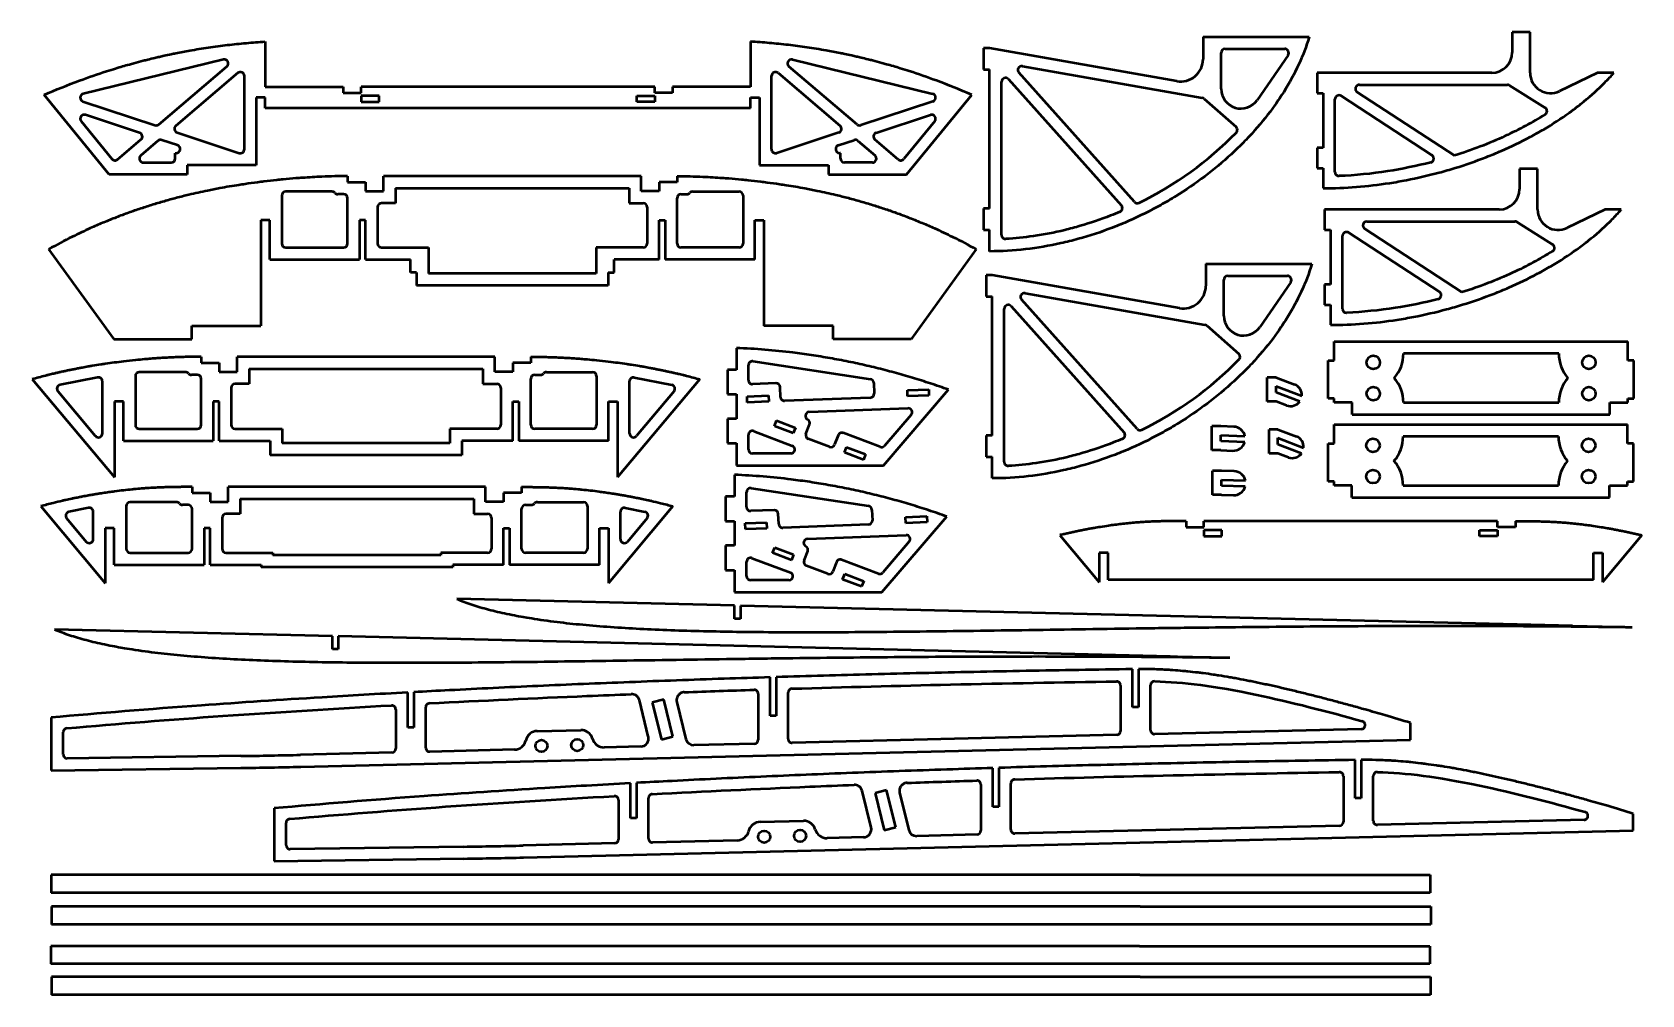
# Model space of a CAD drawing. Header units: millimetres. Extents: x 7 to 544, y 418 to 739.
import ezdxf

# ---------------------------------------------------------------- set-up
doc = ezdxf.new("R2010")
doc.units = ezdxf.units.MM
doc.layers.add('Visible (ANSI)', color=7, linetype='Continuous', lineweight=50)

msp = doc.modelspace()

# ---------------------------------------------------------------- linework, layer by layer
at = {"layer": 'Visible (ANSI)'}
for p, q in [((84.37, 736.27), (84.37, 721.21)), ((246.37, 736.27), (246.37, 721.21)), ((397.46, 737.82), (432.9, 737.88)), ((397.46, 737.82), (397.47, 730.46)), ((500.64, 739.42), (500.64, 732.64)), ((506.64, 739.42), (500.64, 739.42)), ((506.64, 725.87), (506.64, 739.42)), ((326.18, 734.12), (324.18, 734.12)), ((324.18, 734.12), (324.18, 726.98)), ((388.71, 723.09), (326.18, 734.12)), ((403.49, 720.49), (403.47, 732.49)), ((404.8, 733.83), (424.72, 733.87)), ((425.82, 731.78), (415.48, 716.77)), ((70.36, 730.29), (23.6, 718.88)), ((48.8, 708.62), (71.54, 727.98)), ((75.17, 725.82), (54.48, 708.2)), ((255.57, 725.82), (276.26, 708.2)), ((281.94, 708.62), (259.2, 727.98)), ((260.39, 730.29), (307.15, 718.88)), ((324.18, 726.98), (326.18, 726.98)), ((326.18, 680.55), (326.18, 726.98)), ((374.52, 682.74), (335.93, 725.92)), ((337.16, 728.12), (397.13, 717.55)), ((493.87, 725.87), (435.5, 725.87)), ((435.5, 725.87), (435.5, 719.09)), ((529.17, 725.87), (516.47, 719.71)), ((534.59, 725.87), (529.17, 725.87)), ((77.37, 700.35), (77.37, 724.8)), ((84.37, 721.21), (110.37, 721.21)), ((110.37, 721.21), (110.37, 719.21)), ((116.37, 719.21), (116.37, 721.21)), ((214.37, 721.21), (116.37, 721.21)), ((214.37, 719.21), (214.37, 721.21)), ((220.37, 721.21), (220.37, 719.21)), ((246.37, 721.21), (220.37, 721.21)), ((253.37, 700.35), (253.37, 724.8)), ((330.18, 671.75), (330.18, 722.86)), ((332.51, 723.75), (370.17, 681.61)), ((449.65, 721.87), (499.07, 721.87)), ((499.78, 721.67), (511.66, 714.22)), ((32.25, 691.91), (10.53, 718.49)), ((23.5, 716.31), (47.52, 708.37)), ((84.37, 717.66), (81.37, 717.66)), ((81.37, 717.66), (81.37, 695.08)), ((84.37, 714.11), (84.37, 717.66)), ((110.37, 719.21), (116.37, 719.21)), ((122.37, 718.21), (116.37, 718.21)), ((116.37, 718.21), (116.37, 716.21)), ((116.37, 716.21), (122.37, 716.21)), ((122.37, 716.21), (122.37, 718.21)), ((208.37, 716.21), (208.37, 718.21)), ((208.37, 718.21), (214.37, 718.21)), ((214.37, 716.21), (208.37, 716.21)), ((220.37, 719.21), (214.37, 719.21)), ((214.37, 718.21), (214.37, 716.21)), ((246.37, 714.11), (246.37, 717.66)), ((246.37, 717.66), (249.37, 717.66)), ((249.37, 717.66), (249.37, 695.08)), ((307.25, 716.31), (283.22, 708.37)), ((298.49, 691.91), (320.21, 718.49)), ((397.78, 717.23), (408.47, 707.81)), ((435.5, 719.09), (437.5, 719.09)), ((437.5, 719.09), (437.5, 700.86)), ((441.5, 692.75), (441.5, 717.02)), ((443.56, 718.14), (473.87, 698.37)), ((481.4, 698.24), (448.92, 719.42)), ((22.86, 709.72), (33.17, 697.1)), ((42.42, 705.85), (24.31, 711.83)), ((246.37, 714.11), (84.37, 714.11)), ((288.33, 705.85), (306.43, 711.83)), ((307.88, 709.72), (297.57, 697.1)), ((54.93, 705.92), (75.62, 699.08)), ((275.82, 705.92), (255.12, 699.08)), ((35.07, 696.93), (42.86, 703.57)), ((48.54, 703.15), (42.8, 698.25)), ((55.04, 701.67), (49.82, 703.4)), ((54.33, 697.24), (54.33, 699.08)), ((54.33, 699.08), (54.62, 699.08)), ((275.71, 701.67), (280.92, 703.4)), ((276.42, 699.08), (276.13, 699.08)), ((276.42, 697.24), (276.42, 699.08)), ((282.2, 703.15), (287.95, 698.25)), ((295.68, 696.93), (287.88, 703.57)), ((435.5, 700.86), (435.5, 694.08)), ((437.5, 700.86), (435.5, 700.86)), ((43.66, 695.91), (52.99, 695.91)), ((58.33, 695.08), (58.33, 691.91)), ((81.37, 695.08), (58.33, 695.08)), ((249.37, 695.08), (272.42, 695.08)), ((272.42, 695.08), (272.42, 691.91)), ((287.08, 695.91), (277.75, 695.91)), ((435.5, 694.08), (437.5, 694.08)), ((437.5, 694.08), (437.5, 687.31)), ((503.14, 693.79), (503.14, 687.02)), ((509.14, 693.79), (503.14, 693.79)), ((509.14, 680.24), (509.14, 693.79)), ((58.33, 691.91), (32.25, 691.91)), ((111.86, 691.37), (111.86, 689.37)), ((111.86, 689.37), (117.86, 689.37)), ((117.86, 689.37), (117.86, 686.37)), ((123.86, 686.37), (123.86, 691.37)), ((209.86, 691.37), (123.86, 691.37)), ((209.86, 686.37), (209.86, 691.37)), ((221.86, 689.37), (215.86, 689.37)), ((215.86, 689.37), (215.86, 686.37)), ((221.86, 691.37), (221.86, 689.37)), ((272.42, 691.91), (298.49, 691.91)), ((89.86, 684.88), (89.86, 668.86)), ((106.62, 686.21), (91.2, 686.21)), ((110.53, 685.37), (108.57, 685.37)), ((111.86, 668.86), (111.86, 684.04)), ((117.86, 686.37), (123.86, 686.37)), ((127.86, 687.37), (127.86, 682.37)), ((127.86, 687.37), (205.86, 687.37)), ((205.86, 687.37), (205.86, 682.37)), ((215.86, 686.37), (209.86, 686.37)), ((221.86, 668.86), (221.86, 684.04)), ((223.2, 685.37), (225.16, 685.37)), ((227.1, 686.21), (242.53, 686.21)), ((243.86, 684.88), (243.86, 668.86)), ((121.86, 681.04), (121.86, 668.86)), ((127.86, 682.37), (123.2, 682.37)), ((205.86, 682.37), (210.53, 682.37)), ((211.86, 681.04), (211.86, 668.86)), ((326.18, 680.55), (324.18, 680.55)), ((324.18, 680.55), (324.18, 673.41)), ((496.36, 680.24), (437.99, 680.24)), ((437.99, 680.24), (437.99, 673.47)), ((531.66, 680.24), (518.96, 674.09)), ((537.08, 680.24), (531.66, 680.24)), ((82.86, 676.66), (82.86, 641.35)), ((85.86, 676.66), (82.86, 676.66)), ((85.86, 663.53), (85.86, 676.66)), ((115.86, 676.66), (115.86, 663.53)), ((117.86, 676.66), (115.86, 676.66)), ((117.86, 663.53), (117.86, 676.66)), ((215.86, 663.53), (215.86, 676.66)), ((215.86, 676.66), (217.86, 676.66)), ((217.86, 676.66), (217.86, 663.53)), ((247.86, 663.53), (247.86, 676.66)), ((247.86, 676.66), (250.86, 676.66)), ((250.86, 676.66), (250.86, 641.35)), ((324.18, 673.41), (326.18, 673.41)), ((326.18, 666.27), (326.18, 673.41)), ((437.99, 673.47), (439.99, 673.47)), ((439.99, 673.47), (439.99, 655.23)), ((446.05, 672.51), (476.36, 652.75)), ((483.9, 652.61), (451.41, 673.79)), ((452.14, 676.24), (501.56, 676.24)), ((502.27, 676.04), (514.16, 668.59)), ((12.04, 666.95), (33.77, 636.99)), ((91.2, 667.53), (110.53, 667.53)), ((123.2, 667.53), (138.86, 667.53)), ((138.86, 667.53), (138.86, 658.86)), ((210.53, 667.53), (194.86, 667.53)), ((194.86, 667.53), (194.86, 658.86)), ((242.53, 667.53), (223.2, 667.53)), ((321.69, 666.95), (299.96, 636.99)), ((443.99, 647.12), (443.99, 671.39)), ((85.86, 663.53), (115.86, 663.53)), ((117.86, 663.53), (132.86, 663.53)), ((132.86, 659.19), (132.86, 663.53)), ((200.86, 659.19), (200.86, 663.53)), ((215.86, 663.53), (200.86, 663.53)), ((247.86, 663.53), (217.86, 663.53)), ((398.36, 662.05), (433.8, 662.11)), ((398.36, 662.05), (398.37, 654.7)), ((134.86, 659.19), (132.86, 659.19)), ((134.86, 659.19), (134.86, 654.86)), ((194.86, 658.86), (138.86, 658.86)), ((198.86, 659.19), (200.86, 659.19)), ((198.86, 659.19), (198.86, 654.86)), ((327.08, 658.35), (325.08, 658.35)), ((325.08, 658.35), (325.08, 651.21)), ((389.6, 647.33), (327.08, 658.35)), ((404.39, 644.72), (404.37, 656.73)), ((405.7, 658.06), (425.62, 658.1)), ((426.72, 656.01), (416.38, 641)), ((198.86, 654.86), (134.86, 654.86)), ((325.08, 651.21), (327.08, 651.21)), ((327.08, 604.79), (327.08, 651.21)), ((338.06, 652.35), (398.03, 641.78)), ((437.99, 655.23), (437.99, 648.45)), ((439.99, 655.23), (437.99, 655.23)), ((331.08, 595.98), (331.08, 647.09)), ((333.41, 647.98), (371.07, 605.84)), ((375.42, 606.98), (336.83, 650.15)), ((437.99, 648.45), (439.99, 648.45)), ((439.99, 648.45), (439.99, 641.68)), ((59.82, 641.35), (82.86, 641.35)), ((59.82, 636.99), (59.82, 641.35)), ((273.91, 641.35), (250.86, 641.35)), ((273.91, 636.99), (273.91, 641.35)), ((398.68, 641.47), (409.36, 632.04)), ((33.77, 636.99), (59.82, 636.99)), ((299.96, 636.99), (273.91, 636.99)), ((441.27, 629.84), (441.27, 636.2)), ((441.27, 636.2), (539.27, 636.2)), ((539.27, 629.84), (539.27, 636.2)), ((62.98, 631.06), (62.98, 629.06)), ((62.98, 629.06), (68.98, 629.06)), ((68.98, 629.06), (68.98, 626.06)), ((74.98, 626.06), (74.98, 631.06)), ((160.98, 631.06), (74.98, 631.06)), ((160.98, 626.06), (160.98, 631.06)), ((172.98, 629.06), (166.98, 629.06)), ((166.98, 629.06), (166.98, 626.06)), ((172.98, 631.06), (172.98, 629.06)), ((241.64, 634), (241.64, 626.73)), ((247.18, 629.57), (286.37, 623.63)), ((439.27, 617.12), (439.27, 629.84)), ((439.27, 629.84), (441.27, 629.84)), ((516.22, 632.12), (464.33, 632.12)), ((541.27, 629.84), (539.27, 629.84)), ((541.27, 617.12), (541.27, 629.84)), ((6.54, 623.55), (33.98, 590.86)), ((28.39, 624.19), (15.88, 621.72)), ((40.98, 624.61), (40.98, 608.33)), ((57.72, 625.94), (42.31, 625.94)), ((61.65, 625.06), (59.71, 625.06)), ((62.98, 608.33), (62.98, 623.73)), ((68.98, 626.06), (74.98, 626.06)), ((78.98, 627.06), (78.98, 622.06)), ((78.98, 627.06), (156.98, 627.06)), ((156.98, 627.06), (156.98, 622.06)), ((166.98, 626.06), (160.98, 626.06)), ((172.98, 608.33), (172.98, 623.73)), ((174.31, 625.06), (176.25, 625.06)), ((178.23, 625.94), (193.65, 625.94)), ((194.98, 624.61), (194.98, 608.33)), ((229.41, 623.55), (201.98, 590.86)), ((207.57, 624.19), (220.08, 621.72)), ((241.64, 626.73), (238.64, 626.73)), ((238.64, 626.73), (238.64, 618.55)), ((245.64, 623.27), (245.64, 628.25)), ((421.84, 624.16), (418.84, 624.16)), ((418.84, 616.16), (418.84, 624.16)), ((421.84, 624.16), (427.99, 621.84)), ((15.12, 619.56), (27.62, 604.65)), ((29.98, 605.51), (29.98, 622.88)), ((72.98, 620.73), (72.98, 608.33)), ((78.98, 622.06), (74.31, 622.06)), ((156.98, 622.06), (161.65, 622.06)), ((162.98, 620.73), (162.98, 608.33)), ((205.98, 605.51), (205.98, 622.88)), ((220.84, 619.56), (208.33, 604.65)), ((238.64, 618.55), (241.64, 618.55)), ((241.64, 618.55), (241.64, 610.37)), ((245.21, 617.86), (252.35, 618.13)), ((254.86, 622.23), (247.03, 621.93)), ((252.35, 618.13), (252.43, 616.13)), ((256.37, 617.62), (256.25, 620.95)), ((287.51, 622.36), (287.64, 618.8)), ((290.78, 594.81), (312.45, 620.1)), ((298.74, 619.89), (305.88, 620.16)), ((298.82, 617.89), (298.74, 619.89)), ((305.95, 618.16), (298.82, 617.89)), ((305.88, 620.16), (305.95, 618.16)), ((421.84, 619.16), (421.84, 621.3)), ((421.84, 621.3), (430.4, 618.07)), ((429.72, 616.18), (421.84, 619.16)), ((33.98, 616.16), (33.98, 590.86)), ((36.98, 616.16), (33.98, 616.16)), ((36.98, 602.99), (36.98, 616.16)), ((66.98, 616.16), (66.98, 602.99)), ((68.98, 616.16), (66.98, 616.16)), ((68.98, 602.99), (68.98, 616.16)), ((166.98, 602.99), (166.98, 616.16)), ((166.98, 616.16), (168.98, 616.16)), ((168.98, 616.16), (168.98, 602.99)), ((198.98, 602.99), (198.98, 616.16)), ((198.98, 616.16), (201.98, 616.16)), ((201.98, 616.16), (201.98, 590.86)), ((245.29, 615.86), (245.21, 617.86)), ((252.43, 616.13), (245.29, 615.86)), ((286.36, 617.42), (257.76, 616.34)), ((265.98, 612.64), (298.92, 613.89)), ((421.84, 616.16), (418.84, 616.16)), ((425.34, 614.84), (421.84, 616.16)), ((441.27, 617.12), (439.27, 617.12)), ((441.27, 615.76), (441.27, 617.12)), ((447.27, 615.76), (441.27, 615.76)), ((447.27, 611.76), (447.27, 615.76)), ((464.33, 615.84), (516.22, 615.84)), ((533.27, 611.76), (533.27, 615.76)), ((533.27, 615.76), (539.27, 615.76)), ((539.27, 615.76), (539.27, 617.12)), ((539.27, 617.12), (541.27, 617.12)), ((241.64, 610.37), (238.64, 610.37)), ((238.64, 610.37), (238.64, 602.19)), ((254.32, 607.91), (255.03, 609.78)), ((260.66, 605.52), (254.32, 607.91)), ((255.03, 609.78), (261.36, 607.39)), ((261.36, 607.39), (260.66, 605.52)), ((264.87, 605.35), (266.05, 608.47)), ((299.98, 611.69), (291.13, 601.37)), ((403.38, 607.88), (400.38, 607.88)), ((400.38, 599.88), (400.38, 607.88)), ((407.68, 607.71), (403.38, 607.88)), ((441.17, 602.15), (441.17, 608.51)), ((441.17, 608.51), (539.17, 608.51)), ((447.27, 611.76), (533.27, 611.76)), ((539.17, 602.15), (539.17, 608.51)), ((36.98, 602.99), (66.98, 602.99)), ((42.31, 606.99), (61.65, 606.99)), ((68.98, 602.99), (85.98, 602.99)), ((74.31, 606.99), (89.98, 606.99)), ((85.98, 602.99), (85.98, 598.24)), ((89.98, 606.99), (89.98, 602.24)), ((145.98, 602.24), (89.98, 602.24)), ((161.65, 606.99), (145.98, 606.99)), ((145.98, 606.99), (145.98, 602.24)), ((166.98, 602.99), (149.98, 602.99)), ((149.98, 602.99), (149.98, 598.24)), ((198.98, 602.99), (168.98, 602.99)), ((193.65, 606.99), (174.31, 606.99)), ((238.64, 602.19), (241.64, 602.19)), ((241.64, 602.19), (241.64, 594.81)), ((245.64, 600.14), (245.64, 604.98)), ((247.45, 606.23), (260.28, 601.39)), ((272.73, 600.96), (265.65, 603.64)), ((275.63, 604.85), (274.45, 601.74)), ((289.65, 600.99), (277.35, 605.63)), ((327.08, 604.79), (325.08, 604.79)), ((325.08, 604.79), (325.08, 597.64)), ((403.38, 602.88), (403.38, 604.88)), ((403.38, 604.88), (411.43, 604.57)), ((411.36, 602.57), (403.38, 602.88)), ((422.47, 606.82), (419.47, 606.82)), ((419.47, 598.82), (419.47, 606.82)), ((422.47, 606.82), (428.62, 604.5)), ((422.47, 601.82), (422.47, 603.96)), ((422.47, 603.96), (431.03, 600.73)), ((439.17, 589.44), (439.17, 602.15)), ((439.17, 602.15), (441.17, 602.15)), ((516.12, 604.44), (464.23, 604.44)), ((541.17, 602.15), (539.17, 602.15)), ((541.17, 589.44), (541.17, 602.15)), ((149.98, 598.24), (85.98, 598.24)), ((259.81, 598.81), (246.98, 598.81)), ((277.72, 599.08), (278.43, 600.95)), ((284.06, 596.68), (277.72, 599.08)), ((278.43, 600.95), (284.77, 598.55)), ((284.77, 598.55), (284.06, 596.68)), ((325.08, 597.64), (327.08, 597.64)), ((327.08, 590.5), (327.08, 597.64)), ((403.38, 599.88), (400.38, 599.88)), ((403.38, 599.88), (407.38, 599.72)), ((422.47, 598.82), (419.47, 598.82)), ((430.35, 598.84), (422.47, 601.82)), ((425.97, 597.5), (422.47, 598.82)), ((241.05, 591.67), (241.05, 584.4)), ((241.64, 594.81), (290.78, 594.81)), ((403.57, 593.02), (400.57, 593.02)), ((400.57, 585.02), (400.57, 593.02)), ((407.87, 592.86), (403.57, 593.02)), ((59.94, 587.62), (59.94, 585.62)), ((71.94, 582.62), (71.94, 587.62)), ((157.94, 587.62), (71.94, 587.62)), ((157.94, 582.62), (157.94, 587.62)), ((169.94, 587.62), (169.94, 585.62)), ((245.05, 580.93), (245.05, 585.92)), ((246.58, 587.24), (285.78, 581.3)), ((403.57, 588.02), (403.57, 590.03)), ((403.57, 590.03), (411.62, 589.72)), ((411.55, 587.72), (403.57, 588.02)), ((441.17, 589.44), (439.17, 589.44)), ((441.17, 588.08), (441.17, 589.44)), ((447.17, 588.08), (441.17, 588.08)), ((447.17, 584.08), (447.17, 588.08)), ((464.23, 588.15), (516.12, 588.15)), ((533.17, 584.08), (533.17, 588.08)), ((533.17, 588.08), (539.17, 588.08)), ((539.17, 588.08), (539.17, 589.44)), ((539.17, 589.44), (541.17, 589.44)), ((9.44, 581.17), (30.94, 555.55)), ((25.34, 580.65), (18.79, 579.32)), ((37.94, 581.24), (37.94, 567)), ((54.66, 582.58), (39.27, 582.58)), ((58.6, 581.62), (56.71, 581.62)), ((59.94, 585.62), (65.94, 585.62)), ((65.94, 585.62), (65.94, 582.62)), ((65.94, 582.62), (71.94, 582.62)), ((75.94, 583.62), (75.94, 578.62)), ((75.94, 583.62), (153.94, 583.62)), ((153.94, 583.62), (153.94, 578.62)), ((163.94, 582.62), (157.94, 582.62)), ((169.94, 585.62), (163.94, 585.62)), ((163.94, 585.62), (163.94, 582.62)), ((171.27, 581.62), (173.17, 581.62)), ((175.22, 582.58), (190.6, 582.58)), ((191.94, 581.24), (191.94, 567)), ((220.44, 581.17), (198.94, 555.55)), ((204.54, 580.65), (211.09, 579.32)), ((241.05, 584.4), (238.05, 584.4)), ((238.05, 584.4), (238.05, 576.21)), ((403.57, 585.02), (400.57, 585.02)), ((403.57, 585.02), (407.57, 584.87)), ((447.17, 584.08), (533.17, 584.08)), ((18.03, 577.15), (24.58, 569.35)), ((26.94, 570.21), (26.94, 579.34)), ((59.94, 567), (59.94, 580.29)), ((69.94, 577.29), (69.94, 567)), ((75.94, 578.62), (71.27, 578.62)), ((153.94, 578.62), (158.6, 578.62)), ((159.94, 577.29), (159.94, 567)), ((169.94, 567), (169.94, 580.29)), ((202.94, 570.21), (202.94, 579.34)), ((211.84, 577.15), (205.29, 569.35)), ((238.05, 576.21), (241.05, 576.21)), ((241.05, 576.21), (241.05, 568.03)), ((244.62, 575.53), (251.75, 575.8)), ((244.69, 573.53), (244.62, 575.53)), ((254.27, 579.9), (246.43, 579.6)), ((251.75, 575.8), (251.83, 573.8)), ((255.78, 575.28), (255.65, 578.62)), ((285.76, 575.08), (257.16, 574)), ((286.91, 580.03), (287.05, 576.47)), ((290.18, 552.47), (311.86, 577.76)), ((298.14, 577.55), (305.28, 577.82)), ((298.22, 575.56), (298.14, 577.55)), ((305.36, 575.83), (298.22, 575.56)), ((305.28, 577.82), (305.36, 575.83)), ((391.76, 576.23), (391.76, 574.23)), ((397.76, 574.23), (397.76, 576.23)), ((495.76, 576.23), (397.76, 576.23)), ((495.76, 574.23), (495.76, 576.23)), ((501.76, 576.23), (501.76, 574.23)), ((33.94, 573.9), (30.94, 573.9)), ((30.94, 573.9), (30.94, 555.55)), ((33.94, 561.67), (33.94, 573.9)), ((63.94, 573.9), (63.94, 561.67)), ((65.94, 573.9), (63.94, 573.9)), ((65.94, 561.67), (65.94, 573.9)), ((163.94, 561.67), (163.94, 573.9)), ((163.94, 573.9), (165.94, 573.9)), ((165.94, 573.9), (165.94, 561.67)), ((195.94, 561.67), (195.94, 573.9)), ((195.94, 573.9), (198.94, 573.9)), ((198.94, 573.9), (198.94, 555.55)), ((251.83, 573.8), (244.69, 573.53)), ((265.38, 570.31), (298.32, 571.56)), ((349.58, 571.5), (362.76, 555.79)), ((391.76, 574.23), (397.76, 574.23)), ((403.76, 573.23), (397.76, 573.23)), ((397.76, 573.23), (397.76, 571.23)), ((397.76, 571.23), (403.76, 571.23)), ((403.76, 571.23), (403.76, 573.23)), ((489.76, 573.23), (495.76, 573.23)), ((489.76, 571.23), (489.76, 573.23)), ((495.76, 571.23), (489.76, 571.23)), ((501.76, 574.23), (495.76, 574.23)), ((495.76, 573.23), (495.76, 571.23)), ((543.93, 571.5), (530.76, 555.79)), ((39.27, 565.67), (58.6, 565.67)), ((71.27, 565.67), (86.94, 565.67)), ((86.94, 565.67), (86.94, 564.85)), ((142.94, 564.85), (86.94, 564.85)), ((158.6, 565.67), (142.94, 565.67)), ((142.94, 565.67), (142.94, 564.85)), ((190.6, 565.67), (171.27, 565.67)), ((241.05, 568.03), (238.05, 568.03)), ((238.05, 568.03), (238.05, 559.85)), ((253.72, 565.58), (254.43, 567.45)), ((260.06, 563.19), (253.72, 565.58)), ((254.43, 567.45), (260.77, 565.06)), ((260.77, 565.06), (260.06, 563.19)), ((264.28, 563.02), (265.45, 566.14)), ((299.38, 569.36), (290.53, 559.03)), ((362.76, 565.66), (362.76, 555.79)), ((365.76, 565.66), (362.76, 565.66)), ((365.76, 556.67), (365.76, 565.66)), ((527.76, 565.66), (530.76, 565.66)), ((527.76, 556.67), (527.76, 565.66)), ((530.76, 565.66), (530.76, 555.79)), ((33.94, 561.67), (63.94, 561.67)), ((65.94, 561.67), (82.94, 561.67)), ((82.94, 561.67), (82.94, 560.85)), ((146.94, 560.85), (82.94, 560.85)), ((163.94, 561.67), (146.94, 561.67)), ((146.94, 561.67), (146.94, 560.85)), ((195.94, 561.67), (165.94, 561.67)), ((238.05, 559.85), (241.05, 559.85)), ((241.05, 559.85), (241.05, 552.47)), ((245.05, 557.81), (245.05, 562.65)), ((246.85, 563.9), (259.68, 559.05)), ((272.14, 558.63), (265.05, 561.3)), ((275.03, 562.52), (273.85, 559.4)), ((289.05, 558.65), (276.75, 563.3)), ((259.21, 556.47), (246.38, 556.47)), ((277.13, 556.74), (277.83, 558.61)), ((283.46, 554.35), (277.13, 556.74)), ((277.83, 558.61), (284.17, 556.22)), ((284.17, 556.22), (283.46, 554.35)), ((527.76, 556.67), (365.76, 556.67)), ((241.07, 548.01), (148.27, 550.26)), ((241.05, 552.47), (290.18, 552.47)), ((241.07, 543.63), (241.07, 548.01)), ((243.07, 543.63), (241.07, 543.63)), ((243.07, 547.96), (243.07, 543.63)), ((520.74, 541.22), (243.07, 547.96)), ((106.75, 537.82), (13.95, 540.07)), ((106.75, 533.44), (106.75, 537.82)), ((108.75, 537.77), (108.75, 533.44)), ((386.42, 531.03), (108.75, 537.77)), ((108.75, 533.44), (106.75, 533.44)), ((373.91, 514.08), (373.91, 526.79)), ((375.91, 526.81), (375.91, 514.08)), ((252.91, 511.17), (252.91, 524.07)), ((254.91, 524.14), (254.91, 511.17)), ((369.91, 521.38), (369.91, 506.15)), ((379.91, 506.46), (379.91, 521.41)), ((131.91, 507.3), (131.91, 519.02)), ((133.91, 519.12), (133.91, 507.3)), ((212.25, 504.27), (209.25, 516.43)), ((217.44, 516.64), (213.56, 515.69)), ((220.48, 504.3), (217.44, 516.64)), ((248.91, 518.57), (248.91, 503.22)), ((258.91, 503.52), (258.91, 518.96)), ((12.91, 510.64), (12.91, 492.94)), ((127.91, 513.38), (127.91, 500.28)), ((137.91, 500.59), (137.91, 514.07)), ((213.56, 515.69), (216.6, 503.34)), ((221.76, 515.81), (224.82, 503.42)), ((254.91, 511.17), (252.91, 511.17)), ((375.91, 514.08), (373.91, 514.08)), ((16.91, 498.35), (16.91, 505.76)), ((133.91, 507.3), (131.91, 507.3)), ((175.16, 506.13), (189.67, 506.48)), ((450.29, 506.8), (381.28, 505.13)), ((466.71, 503.2), (466.71, 508.84)), ((96.22, 494.21), (466.71, 503.2)), ((167.57, 499.94), (139.28, 499.25)), ((209.73, 500.96), (197.56, 500.67)), ((216.6, 503.34), (220.48, 504.3)), ((247.61, 501.88), (227.47, 501.39)), ((368.61, 504.82), (260.28, 502.19)), ((76.18, 497.82), (18.26, 497.02)), ((126.61, 498.95), (96.13, 498.21)), ((448.29, 483.79), (448.29, 496.5)), ((450.29, 496.52), (450.29, 483.79)), ((12.91, 492.94), (76.24, 493.82)), ((327.29, 480.88), (327.29, 493.79)), ((329.29, 493.85), (329.29, 480.88)), ((444.29, 491.09), (444.29, 475.86)), ((454.29, 476.17), (454.29, 491.12)), ((206.29, 477.01), (206.29, 488.73)), ((208.29, 488.83), (208.29, 477.01)), ((212.29, 470.3), (212.29, 483.78)), ((286.63, 473.98), (283.63, 486.14)), ((291.82, 486.35), (287.94, 485.4)), ((287.94, 485.4), (290.98, 473.05)), ((294.86, 474.01), (291.82, 486.35)), ((296.14, 485.53), (299.19, 473.13)), ((323.29, 488.28), (323.29, 472.93)), ((333.29, 473.23), (333.29, 488.67)), ((450.29, 483.79), (448.29, 483.79)), ((87.29, 480.35), (87.29, 462.65)), ((202.29, 483.09), (202.29, 469.99)), ((329.29, 480.88), (327.29, 480.88)), ((541.09, 472.91), (541.09, 478.55)), ((91.29, 468.06), (91.29, 475.47)), ((170.6, 463.92), (541.09, 472.91)), ((208.29, 477.01), (206.29, 477.01)), ((249.54, 475.84), (264.05, 476.19)), ((290.98, 473.05), (294.86, 474.01)), ((442.99, 474.53), (334.66, 471.9)), ((524.67, 476.51), (455.66, 474.84)), ((150.56, 467.53), (92.64, 466.73)), ((200.99, 468.66), (170.5, 467.92)), ((241.94, 469.65), (213.66, 468.96)), ((284.1, 470.67), (271.94, 470.38)), ((321.99, 471.59), (301.85, 471.1)), ((87.29, 462.65), (150.61, 463.54)), ((376.29, 458.17), (12.84, 458.18)), ((12.84, 458.18), (12.84, 452.18)), ((376.29, 458.17), (473.25, 458.17)), ((473.25, 458.17), (473.25, 452.18)), ((473.25, 452.18), (12.84, 452.18)), ((376.49, 447.57), (13.04, 447.57)), ((13.04, 447.57), (13.04, 441.57)), ((376.49, 447.57), (473.45, 447.57)), ((473.45, 447.57), (473.45, 441.57)), ((473.45, 441.57), (13.04, 441.57)), ((12.8, 434.38), (12.79, 428.38)), ((376.24, 434.38), (12.8, 434.38)), ((376.24, 434.38), (473.2, 434.38)), ((473.2, 434.38), (473.2, 428.38)), ((473.2, 428.38), (12.79, 428.38)), ((376.41, 424.1), (12.97, 424.1)), ((12.97, 424.1), (12.97, 418.1)), ((376.41, 424.1), (473.37, 424.1)), ((473.37, 424.1), (473.37, 418.1)), ((473.37, 418.1), (12.97, 418.1))]:
    msp.add_line(p, q, dxfattribs=at)
for centre, radius in [((454.27, 629.2), 2.25), ((526.27, 629.2), 2.25), ((454.27, 618.76), 2.25), ((526.27, 618.76), 2.25), ((454.17, 601.51), 2.25), ((526.17, 601.51), 2.25), ((454.17, 591.08), 2.25), ((526.17, 591.08), 2.25), ((176.54, 501.16), 2), ((188.54, 501.45), 2), ((262.91, 471.16), 2), ((250.92, 470.87), 2)]:
    msp.add_circle(centre, radius, dxfattribs=at)
for centre, radius, start, end in [((404.8, 732.5), 1.33, 90.1017, 180.1017), ((424.72, 732.53), 1.33, 325.4326, 90.1017), ((493.87, 732.64), 6.77, 270, 0), ((70.68, 728.99), 1.33, 310.4061, 103.7149), ((76.04, 724.8), 1.33, 0, 130.4061), ((254.71, 724.8), 1.33, 49.5939, 180), ((260.07, 728.99), 1.33, 76.2851, 229.5939), ((336.93, 726.81), 1.33, 80, 221.7907), ((390, 730.45), 7.47, 260, 0.1017), ((513.48, 725.87), 6.84, 180, 295.8584), ((331.52, 722.86), 1.33, 41.7907, 180), ((410.07, 720.5), 6.58, 180.1017, 325.4326), ((449.65, 720.54), 1.33, 90, 236.8927), ((499.07, 720.54), 1.33, 57.9292, 90), ((23.91, 717.58), 1.33, 103.7149, 251.7082), ((306.83, 717.58), 1.33, 288.2918, 76.2851), ((396.9, 716.23), 1.33, 48.5992, 80), ((442.83, 717.02), 1.33, 56.8927, 180), ((23.9, 710.56), 1.33, 71.7082, 219.2474), ((306.85, 710.56), 1.33, 320.7526, 108.2918), ((42, 704.58), 1.33, 310.4061, 71.7082), ((47.94, 709.64), 1.33, 251.7082, 310.4061), ((55.35, 707.19), 1.33, 130.4061, 251.7082), ((275.4, 707.19), 1.33, 288.2918, 49.5939), ((282.8, 709.64), 1.33, 229.5939, 288.2918), ((288.75, 704.58), 1.33, 108.2918, 229.5939), ((323.5, 789.38), 119.18, 296.1954, 315.5236), ((407.58, 706.81), 1.33, 315.5236, 48.5992), ((49.41, 702.13), 1.33, 71.7082, 130.4061), ((54.62, 700.41), 1.33, 270, 71.7082), ((76.04, 700.35), 1.33, 251.7082, 0), ((254.71, 700.35), 1.33, 180, 288.2918), ((276.13, 700.41), 1.33, 108.2918, 270), ((281.34, 702.13), 1.33, 49.5939, 108.2918), ((34.2, 697.95), 1.33, 219.2474, 310.4061), ((43.66, 697.24), 1.33, 130.4061, 270), ((52.99, 697.24), 1.33, 270, 0), ((277.75, 697.24), 1.33, 180, 270), ((287.08, 697.24), 1.33, 270, 49.5939), ((296.54, 697.95), 1.33, 229.5939, 320.7526), ((91.2, 684.88), 1.33, 90, 180), ((106.62, 684.88), 1.33, 43.0704, 90), ((108.57, 686.7), 1.33, 223.0704, 270), ((110.53, 684.04), 1.33, 0, 90), ((223.2, 684.04), 1.33, 90, 180), ((225.16, 686.7), 1.33, 270, 316.9296), ((227.1, 684.88), 1.33, 90, 136.9296), ((242.53, 684.88), 1.33, 0, 90), ((375.52, 683.63), 1.33, 221.7907, 296.1954), ((496.36, 687.02), 6.77, 270, 0), ((123.2, 681.04), 1.33, 90, 180), ((210.53, 681.04), 1.33, 0, 90), ((515.98, 680.24), 6.84, 180, 295.8584), ((445.33, 671.39), 1.33, 56.8927, 180), ((452.14, 674.91), 1.33, 90, 236.8927), ((501.56, 674.91), 1.33, 57.9292, 90), ((91.2, 668.86), 1.33, 180, 270), ((110.53, 668.86), 1.33, 270, 0), ((123.2, 668.86), 1.33, 180, 270), ((210.53, 668.86), 1.33, 270, 0), ((223.2, 668.86), 1.33, 180, 270), ((242.53, 668.86), 1.33, 270, 0), ((405.7, 656.73), 1.33, 90.1017, 180.1017), ((425.62, 656.76), 1.33, 325.4326, 90.1017), ((337.82, 651.04), 1.33, 80, 221.7907), ((390.9, 654.68), 7.47, 260, 0.1017), ((332.41, 647.09), 1.33, 41.7907, 180), ((397.79, 640.47), 1.33, 48.5992, 80), ((410.96, 644.73), 6.58, 180.1017, 325.4326), ((246.98, 628.25), 1.33, 81.3777, 180), ((324.39, 713.61), 119.18, 296.1954, 315.5236), ((408.48, 631.04), 1.33, 315.5236, 48.5992), ((451.94, 632.12), 12.39, 318.8879, 0), ((528.6, 632.12), 12.39, 180, 221.1121), ((28.65, 622.88), 1.33, 0, 101.1508), ((42.31, 624.61), 1.33, 90, 180), ((57.72, 624.61), 1.33, 41.9948, 90), ((59.71, 626.39), 1.33, 221.9948, 270), ((61.65, 623.73), 1.33, 0, 90), ((174.31, 623.73), 1.33, 90, 180), ((176.25, 626.39), 1.33, 270, 318.0052), ((178.23, 624.61), 1.33, 90, 138.0052), ((193.65, 624.61), 1.33, 0, 90), ((207.31, 622.88), 1.33, 78.8492, 180), ((286.17, 622.31), 1.33, 2.1657, 81.3777), ((451.94, 615.84), 12.39, 0, 41.1121), ((528.6, 615.84), 12.39, 138.8879, 180), ((16.14, 620.41), 1.33, 101.1508, 220), ((74.31, 620.73), 1.33, 90, 180), ((161.65, 620.73), 1.33, 0, 90), ((219.82, 620.41), 1.33, 320, 78.8492), ((246.98, 623.27), 1.33, 180, 272.1657), ((254.91, 620.9), 1.33, 2.1657, 92.1657), ((286.31, 618.75), 1.33, 272.1657, 2.1657), ((426.67, 618.34), 3.74, 355.8377, 69.3107), ((257.7, 617.67), 1.33, 182.1657, 272.1657), ((266.03, 611.31), 1.33, 92.1657, 242.6472), ((298.97, 612.56), 1.33, 319.4026, 92.1657), ((426.67, 618.34), 3.74, 249.3107, 324.8332), ((42.31, 608.33), 1.33, 180, 270), ((61.65, 608.33), 1.33, 270, 0), ((74.31, 608.33), 1.33, 180, 270), ((161.65, 608.33), 1.33, 270, 0), ((174.31, 608.33), 1.33, 180, 270), ((193.65, 608.33), 1.33, 270, 0), ((264.8, 608.94), 1.33, 339.3107, 62.6472), ((407.53, 603.72), 4, 12.3343, 87.8356), ((28.65, 605.51), 1.33, 220, 0), ((207.31, 605.51), 1.33, 180, 320), ((246.98, 604.98), 1.33, 69.3107, 180), ((266.12, 604.88), 1.33, 159.3107, 249.3107), ((276.87, 604.38), 1.33, 69.3107, 159.3107), ((376.42, 607.86), 1.33, 221.7907, 296.1954), ((407.53, 603.72), 4, 267.8356, 343.3581), ((427.29, 601), 3.74, 355.8377, 69.3107), ((451.84, 604.44), 12.39, 318.8879, 0), ((528.5, 604.44), 12.39, 180, 221.1121), ((246.98, 600.14), 1.33, 180, 270), ((259.81, 600.14), 1.33, 270, 69.3107), ((273.2, 602.21), 1.33, 249.3107, 339.3107), ((290.12, 602.23), 1.33, 249.3107, 319.4026), ((427.29, 601), 3.74, 249.3107, 324.8332), ((407.72, 588.87), 4, 12.3343, 87.8356), ((451.84, 588.15), 12.39, 0, 41.1121), ((528.5, 588.15), 12.39, 138.8879, 180), ((246.38, 585.92), 1.33, 81.3777, 180), ((407.72, 588.87), 4, 267.8356, 343.3581), ((25.6, 579.34), 1.33, 0, 101.5107), ((39.27, 581.24), 1.33, 90, 180), ((54.66, 581.24), 1.33, 39.8257, 90), ((56.71, 582.95), 1.33, 219.8257, 270), ((58.6, 580.29), 1.33, 0, 90), ((171.27, 580.29), 1.33, 90, 180), ((173.17, 582.95), 1.33, 270, 320.1743), ((175.22, 581.24), 1.33, 90, 140.1743), ((190.6, 581.24), 1.33, 0, 90), ((204.27, 579.34), 1.33, 78.4893, 180), ((246.38, 580.93), 1.33, 180, 272.1657), ((285.58, 579.98), 1.33, 2.1657, 81.3777), ((19.06, 578.01), 1.33, 101.5107, 220), ((71.27, 577.29), 1.33, 90, 180), ((158.6, 577.29), 1.33, 0, 90), ((210.82, 578.01), 1.33, 320, 78.4893), ((254.32, 578.57), 1.33, 2.1657, 92.1657), ((257.11, 575.34), 1.33, 182.1657, 272.1657), ((285.71, 576.42), 1.33, 272.1657, 2.1657), ((25.6, 570.21), 1.33, 220, 0), ((204.27, 570.21), 1.33, 180, 320), ((265.43, 568.98), 1.33, 92.1657, 242.6472), ((298.37, 570.22), 1.33, 319.4026, 92.1657), ((39.27, 567), 1.33, 180, 270), ((58.6, 567), 1.33, 270, 0), ((71.27, 567), 1.33, 180, 270), ((158.6, 567), 1.33, 270, 0), ((171.27, 567), 1.33, 180, 270), ((190.6, 567), 1.33, 270, 0), ((264.21, 566.61), 1.33, 339.3107, 62.6472), ((246.38, 562.65), 1.33, 69.3107, 180), ((259.21, 557.81), 1.33, 270, 69.3107), ((265.52, 562.55), 1.33, 159.3107, 249.3107), ((272.61, 559.87), 1.33, 249.3107, 339.3107), ((276.28, 562.05), 1.33, 69.3107, 159.3107), ((289.52, 559.9), 1.33, 249.3107, 319.4026), ((246.38, 557.81), 1.33, 180, 270), ((567.83, 2481.1), 1940.45, 268.60946, 269.2), ((433.51, 2470.91), 1940.45, 268.60946, 269.2), ((175.26, 502.13), 4, 91.3905, 166.913), ((189.76, 502.48), 4, 15.868, 91.3905), ((368.58, 506.15), 1.33, 271.3905, 0), ((381.25, 506.46), 1.33, 180, 271.3905), ((126.58, 500.28), 1.33, 271.3905, 0), ((139.25, 500.59), 1.33, 180, 271.3905), ((167.47, 503.94), 4, 271.3905, 346.913), ((197.46, 504.67), 4, 195.868, 271.3905), ((209.66, 503.63), 2.67, 271.3905, 13.8341), ((227.41, 504.06), 2.67, 193.8341, 271.3905), ((247.58, 503.22), 1.33, 271.3905, 0), ((260.25, 503.52), 1.33, 180, 271.3905), ((18.25, 498.35), 1.33, 180, 270.8), ((49.15, 2433.28), 1935.65, 270.8, 271.39054), ((49.15, 2433.28), 1939.65, 270.8, 271.39054), ((249.64, 471.84), 4, 91.3905, 166.913), ((264.14, 472.19), 4, 15.868, 91.3905), ((271.84, 474.38), 4, 195.868, 271.3905), ((284.04, 473.34), 2.67, 271.3905, 13.8341), ((301.78, 473.77), 2.67, 193.8341, 271.3905), ((321.96, 472.93), 1.33, 271.3905, 0), ((334.62, 473.23), 1.33, 180, 271.3905), ((442.96, 475.86), 1.33, 271.3905, 0), ((455.62, 476.17), 1.33, 180, 271.3905), ((92.62, 468.06), 1.33, 180, 270.8), ((123.53, 2403), 1935.65, 270.8, 271.39054), ((200.96, 469.99), 1.33, 271.3905, 0), ((213.62, 470.3), 1.33, 180, 271.3905), ((241.85, 473.65), 4, 271.3905, 346.913), ((123.53, 2403), 1939.65, 270.8, 271.39054)]:
    msp.add_arc(centre, radius, start, end, dxfattribs=at)
for points, knots in [([(10.53, 718.49), (14.42, 720.2), (21.31, 722.99), (29.33, 725.77), (34.9, 727.51), (37.96, 728.41), (41.03, 729.26), (43.09, 729.8), (45.41, 730.39), (46.96, 730.77), (48.51, 731.13), (49.55, 731.37), (51.1, 731.71), (52.66, 732.05), (55.52, 732.64), (58.64, 733.23), (63.34, 734.03), (67.53, 734.64), (72.78, 735.3), (78.04, 735.84), (82.26, 736.15), (84.37, 736.27)], [-7.649793, -7.649793, -7.649793, -7.649793, -6.375618, -5.419986, -5.101442, -4.623626, -4.464354, -4.145811, -3.986539, -3.747631, -3.667995, -3.508723, -3.429087, -3.190179, -3.030907, -2.553091, -2.234547, -1.59746, -1.278916, -0.641828, -0.00474, -0.00474, -0.00474, -0.00474]), ([(320.21, 718.49), (316.32, 720.2), (309.43, 722.99), (301.41, 725.77), (295.84, 727.51), (292.78, 728.41), (289.71, 729.26), (287.66, 729.8), (285.34, 730.39), (283.79, 730.77), (282.23, 731.13), (281.2, 731.37), (279.64, 731.71), (278.09, 732.05), (275.23, 732.64), (272.1, 733.23), (267.4, 734.03), (263.21, 734.64), (257.97, 735.3), (252.7, 735.84), (248.48, 736.15), (246.37, 736.27)], [-7.649793, -7.649793, -7.649793, -7.649793, -6.375618, -5.419986, -5.101442, -4.623626, -4.464354, -4.145811, -3.986539, -3.747631, -3.667995, -3.508723, -3.429087, -3.190179, -3.030907, -2.553091, -2.234547, -1.59746, -1.278916, -0.641828, -0.00474, -0.00474, -0.00474, -0.00474]), ([(432.9, 737.88), (431.95, 734.73), (429.55, 728.49), (425.41, 720.91), (420.49, 713.56), (415.96, 707.89), (409.63, 701.14), (404.06, 696.02), (396.54, 690.06), (390.11, 685.65), (381.64, 680.68), (374.54, 677.14), (365.34, 673.34), (357.75, 670.83), (348.05, 668.41), (338.18, 666.74), (330.19, 666.27), (326.18, 666.27)], [0, 0, 0, 0, 0.0810854, 0.1621708, 0.2027135, 0.2837989, 0.3243416, 0.405427, 0.4459697, 0.5270551, 0.5675978, 0.6486832, 0.6892259, 0.7703112, 0.8108539, 0.8919393, 0.9730247, 0.9730247, 0.9730247, 0.9730247]), ([(437.5, 687.31), (441.2, 687.31), (448.64, 687.61), (457.95, 688.71), (467.19, 690.33), (474.48, 692.02), (483.41, 694.6), (490.36, 697.02), (498.74, 700.48), (505.15, 703.57), (512.74, 707.82), (518.43, 711.51), (524.98, 716.45), (529.74, 720.66), (533.15, 724.23), (534.37, 725.61), (534.59, 725.87)], [-0.9631269, -0.9631269, -0.9631269, -0.9631269, -0.8828663, -0.8026057, -0.7624755, -0.6822149, -0.6420846, -0.561824, -0.5216937, -0.4414332, -0.4013029, -0.3210423, -0.280912, -0.2006514, -0.1605211, -0.1515176, -0.1515176, -0.1515176, -0.1515176]), ([(511.66, 711.96), (507.38, 709.29), (502.9, 706.9), (492.85, 702.24), (487.16, 700.06), (481.4, 698.24)], [0.21222, 0.21222, 0.21222, 0.21222, 1.722536, 1.722536, 3.532989, 3.532989, 3.532989, 3.532989]), ([(511.66, 711.96), (511.81, 712.05), (511.94, 712.17), (512.14, 712.45), (512.21, 712.61), (512.29, 712.95), (512.3, 713.12), (512.25, 713.46), (512.19, 713.63), (512.04, 713.87), (511.98, 713.95), (511.83, 714.1), (511.75, 714.16), (511.66, 714.22)], [0, 0, 0, 0, 0.0520859, 0.0520859, 0.1041719, 0.1041719, 0.1562578, 0.1562578, 0.2083437, 0.2083437, 0.2395104, 0.2395104, 0.270677, 0.270677, 0.270677, 0.270677]), ([(473.47, 695.97), (468.73, 694.75), (463.91, 693.76), (453.72, 692.17), (448.3, 691.63), (442.89, 691.42)], [0.300006, 0.300006, 0.300006, 0.300006, 1.768106, 1.768106, 3.392976, 3.392976, 3.392976, 3.392976]), ([(473.47, 695.97), (473.64, 696.01), (473.8, 696.09), (474.08, 696.29), (474.19, 696.42), (474.37, 696.72), (474.43, 696.89), (474.48, 697.23), (474.48, 697.4), (474.39, 697.74), (474.32, 697.9), (474.12, 698.17), (474, 698.29), (473.87, 698.37)], [0, 0, 0, 0, 0.0520859, 0.0520859, 0.1041719, 0.1041719, 0.1562578, 0.1562578, 0.2083437, 0.2083437, 0.2604296, 0.2604296, 0.3092609, 0.3092609, 0.3092609, 0.3092609]), ([(111.86, 691.37), (108.99, 691.37), (103.95, 691.25), (98.19, 690.91), (93.89, 690.59), (91.03, 690.33), (87.47, 689.97), (84.64, 689.65), (81.11, 689.21), (78.3, 688.82), (74.1, 688.18), (69.91, 687.48), (64.36, 686.39), (60.21, 685.47), (56.07, 684.46), (53.31, 683.74), (49.86, 682.77), (47.11, 681.95), (43.67, 680.85), (40.92, 679.93), (37.5, 678.7), (34.77, 677.67), (31.36, 676.31), (28.65, 675.17), (24.6, 673.38), (19.24, 670.85), (14.63, 668.41), (12.04, 666.95)], [0.0082632, 0.0082632, 0.0082632, 0.0082632, 0.090908, 0.1528915, 0.1735527, 0.2148751, 0.2355363, 0.2768586, 0.2975198, 0.3388422, 0.3595033, 0.4214869, 0.4628093, 0.5247928, 0.545454, 0.5867764, 0.6074375, 0.6487599, 0.6694211, 0.7107434, 0.7314046, 0.772727, 0.7933882, 0.8347105, 0.8553717, 0.9173553, 1, 1, 1, 1]), ([(221.86, 691.37), (224.74, 691.37), (229.78, 691.25), (235.54, 690.91), (239.84, 690.59), (242.69, 690.33), (246.25, 689.97), (249.09, 689.65), (252.62, 689.21), (255.43, 688.82), (259.63, 688.18), (263.81, 687.48), (269.37, 686.39), (273.52, 685.47), (277.66, 684.46), (280.42, 683.74), (283.87, 682.77), (286.62, 681.95), (290.06, 680.85), (292.8, 679.93), (296.23, 678.7), (298.96, 677.67), (302.37, 676.31), (305.08, 675.17), (309.13, 673.38), (314.49, 670.85), (319.1, 668.41), (321.69, 666.95)], [0.0082632, 0.0082632, 0.0082632, 0.0082632, 0.090908, 0.1528915, 0.1735527, 0.2148751, 0.2355363, 0.2768586, 0.2975198, 0.3388422, 0.3595033, 0.4214869, 0.4628093, 0.5247928, 0.545454, 0.5867764, 0.6074375, 0.6487599, 0.6694211, 0.7107434, 0.7314046, 0.772727, 0.7933882, 0.8347105, 0.8553717, 0.9173553, 1, 1, 1, 1]), ([(441.5, 692.75), (441.5, 692.57), (441.53, 692.4), (441.67, 692.08), (441.76, 691.93), (442.01, 691.69), (442.15, 691.59), (442.4, 691.48), (442.5, 691.45), (442.69, 691.42), (442.79, 691.41), (442.89, 691.42)], [0, 0, 0, 0, 0.0520859, 0.0520859, 0.1041719, 0.1041719, 0.1562578, 0.1562578, 0.1858092, 0.1858092, 0.2153606, 0.2153606, 0.2153606, 0.2153606]), ([(369.7, 679.49), (368.65, 679.04), (364.31, 677.26), (358.16, 675.16), (349.56, 672.85), (341.28, 671.24), (334.67, 670.58), (331.59, 670.42)], [-0.3331961, -0.3331961, -0.3331961, -0.3331961, -0.309171, -0.2343762, -0.1969788, -0.122184, -0.0572663, -0.0572663, -0.0572663, -0.0572663]), ([(369.7, 679.49), (369.86, 679.56), (370.01, 679.66), (370.25, 679.91), (370.35, 680.05), (370.48, 680.37), (370.51, 680.55), (370.51, 680.88), (370.48, 681.04), (370.37, 681.35), (370.28, 681.49), (370.17, 681.61)], [0, 0, 0, 0, 0.0520859, 0.0520859, 0.1041719, 0.1041719, 0.1562578, 0.1562578, 0.2050055, 0.2050055, 0.2537531, 0.2537531, 0.2537531, 0.2537531]), ([(439.99, 641.68), (443.69, 641.68), (451.13, 641.98), (460.44, 643.08), (469.68, 644.7), (476.98, 646.39), (485.9, 648.97), (492.85, 651.39), (501.23, 654.85), (507.65, 657.95), (515.23, 662.19), (520.92, 665.88), (527.47, 670.82), (532.23, 675.03), (535.64, 678.6), (536.86, 679.99), (537.08, 680.24)], [-0.9631269, -0.9631269, -0.9631269, -0.9631269, -0.8828663, -0.8026057, -0.7624755, -0.6822149, -0.6420846, -0.561824, -0.5216937, -0.4414332, -0.4013029, -0.3210423, -0.280912, -0.2006514, -0.1605211, -0.1515176, -0.1515176, -0.1515176, -0.1515176]), ([(330.18, 671.75), (330.18, 671.57), (330.22, 671.4), (330.35, 671.08), (330.44, 670.93), (330.69, 670.69), (330.83, 670.59), (331.09, 670.48), (331.18, 670.45), (331.38, 670.42), (331.49, 670.41), (331.59, 670.42)], [0, 0, 0, 0, 0.0520859, 0.0520859, 0.1041719, 0.1041719, 0.1562578, 0.1562578, 0.18672, 0.18672, 0.2171823, 0.2171823, 0.2171823, 0.2171823]), ([(514.15, 666.33), (514.3, 666.42), (514.43, 666.54), (514.63, 666.82), (514.7, 666.98), (514.78, 667.32), (514.79, 667.49), (514.74, 667.84), (514.68, 668), (514.53, 668.24), (514.47, 668.32), (514.32, 668.47), (514.24, 668.53), (514.16, 668.59)], [0, 0, 0, 0, 0.0520859, 0.0520859, 0.1041719, 0.1041719, 0.1562578, 0.1562578, 0.2083437, 0.2083437, 0.2395104, 0.2395104, 0.270677, 0.270677, 0.270677, 0.270677]), ([(433.8, 662.11), (432.85, 658.97), (430.45, 652.73), (426.31, 645.14), (421.39, 637.79), (416.86, 632.13), (410.53, 625.37), (404.96, 620.25), (397.44, 614.29), (391.01, 609.89), (382.54, 604.91), (375.44, 601.37), (366.24, 597.58), (358.65, 595.06), (348.95, 592.64), (339.08, 590.97), (331.08, 590.5), (327.08, 590.5)], [0, 0, 0, 0, 0.0810854, 0.1621708, 0.2027135, 0.2837989, 0.3243416, 0.405427, 0.4459697, 0.5270551, 0.5675978, 0.6486832, 0.6892259, 0.7703112, 0.8108539, 0.8919393, 0.9730247, 0.9730247, 0.9730247, 0.9730247]), ([(514.15, 666.33), (509.87, 663.66), (505.39, 661.27), (495.34, 656.61), (489.66, 654.43), (483.9, 652.61)], [0.21222, 0.21222, 0.21222, 0.21222, 1.722536, 1.722536, 3.532989, 3.532989, 3.532989, 3.532989]), ([(475.96, 650.34), (471.22, 649.12), (466.4, 648.13), (456.21, 646.55), (450.79, 646.01), (445.38, 645.79)], [0.300006, 0.300006, 0.300006, 0.300006, 1.768106, 1.768106, 3.392976, 3.392976, 3.392976, 3.392976]), ([(475.96, 650.34), (476.13, 650.38), (476.29, 650.46), (476.57, 650.66), (476.69, 650.79), (476.87, 651.09), (476.92, 651.26), (476.98, 651.6), (476.97, 651.78), (476.89, 652.11), (476.81, 652.27), (476.62, 652.54), (476.5, 652.66), (476.36, 652.75)], [0, 0, 0, 0, 0.0520859, 0.0520859, 0.1041719, 0.1041719, 0.1562578, 0.1562578, 0.2083437, 0.2083437, 0.2604296, 0.2604296, 0.3092609, 0.3092609, 0.3092609, 0.3092609]), ([(443.99, 647.12), (443.99, 646.95), (444.03, 646.77), (444.16, 646.45), (444.25, 646.31), (444.5, 646.06), (444.64, 645.96), (444.89, 645.85), (444.99, 645.83), (445.18, 645.79), (445.28, 645.78), (445.38, 645.79)], [0, 0, 0, 0, 0.0520859, 0.0520859, 0.1041719, 0.1041719, 0.1562578, 0.1562578, 0.1858092, 0.1858092, 0.2153606, 0.2153606, 0.2153606, 0.2153606]), ([(37.07, 629.51), (36.01, 629.38), (33.92, 629.11), (31.4, 628.76), (28.96, 628.39), (27.07, 628.09), (25.02, 627.73), (23.69, 627.5), (22.4, 627.25), (21.55, 627.09), (20.52, 626.89), (19.71, 626.73), (18.72, 626.52), (17.94, 626.36), (16.99, 626.15), (16.24, 625.99), (15.3, 625.77), (14.54, 625.6), (13.42, 625.34), (12.3, 625.07), (10.62, 624.65), (8.76, 624.16), (7.28, 623.76), (6.54, 623.55)], [2.844968, 2.844968, 2.844968, 2.844968, 3.236821, 3.628674, 3.8246, 4.216453, 4.41238, 4.706269, 4.804232, 5.000159, 5.098122, 5.294048, 5.392012, 5.587938, 5.685901, 5.881828, 5.979791, 6.175717, 6.27368, 6.56757, 6.763496, 7.155349, 7.547202, 7.547202, 7.547202, 7.547202]), ([(62.98, 631.06), (62.19, 631.06), (60.63, 631.05), (58.7, 631.02), (56.79, 630.98), (55.27, 630.93), (53.41, 630.86), (51.93, 630.79), (50.1, 630.69), (48.66, 630.6), (46.88, 630.47), (45.47, 630.36), (43.39, 630.18), (40.67, 629.92), (38.36, 629.66), (37.07, 629.51)], [0, 0, 0, 0, 0.237081, 0.474161, 0.592702, 0.829782, 0.948323, 1.185403, 1.303944, 1.541024, 1.659565, 1.896646, 2.015186, 2.370807, 2.844968, 2.844968, 2.844968, 2.844968]), ([(172.98, 631.06), (173.77, 631.06), (175.33, 631.05), (177.26, 631.02), (179.17, 630.98), (180.68, 630.93), (182.55, 630.86), (184.03, 630.79), (185.86, 630.69), (187.3, 630.6), (189.08, 630.47), (190.49, 630.36), (192.57, 630.18), (195.29, 629.92), (197.6, 629.66), (198.88, 629.51)], [0, 0, 0, 0, 0.237081, 0.474161, 0.592702, 0.829782, 0.948323, 1.185403, 1.303944, 1.541024, 1.659565, 1.896646, 2.015186, 2.370807, 2.844968, 2.844968, 2.844968, 2.844968]), ([(198.88, 629.51), (199.95, 629.38), (202.04, 629.11), (204.56, 628.76), (207, 628.39), (208.89, 628.09), (210.94, 627.73), (212.27, 627.5), (213.56, 627.25), (214.4, 627.09), (215.44, 626.89), (216.25, 626.73), (217.24, 626.52), (218.02, 626.36), (218.96, 626.15), (219.72, 625.99), (220.66, 625.77), (221.41, 625.6), (222.54, 625.34), (223.66, 625.07), (225.34, 624.65), (227.2, 624.16), (228.68, 623.76), (229.41, 623.55)], [2.844968, 2.844968, 2.844968, 2.844968, 3.236821, 3.628674, 3.8246, 4.216453, 4.41238, 4.706269, 4.804232, 5.000159, 5.098122, 5.294048, 5.392012, 5.587938, 5.685901, 5.881828, 5.979791, 6.175717, 6.27368, 6.56757, 6.763496, 7.155349, 7.547202, 7.547202, 7.547202, 7.547202]), ([(312.45, 620.1), (310.45, 620.81), (306.44, 622.19), (301.41, 623.77), (296.36, 625.26), (292.31, 626.36), (287.23, 627.64), (283.15, 628.58), (278.04, 629.65), (273.94, 630.43), (268.8, 631.3), (264.67, 631.92), (258.47, 632.72), (251.15, 633.47), (244.84, 633.86), (241.64, 634)], [0.0148959, 0.0148959, 0.0148959, 0.0148959, 0.0969618, 0.1790277, 0.2200607, 0.3021266, 0.3431596, 0.4252255, 0.4662585, 0.5483244, 0.5893573, 0.6714233, 0.7124562, 0.8355551, 0.96056, 0.96056, 0.96056, 0.96056]), ([(370.6, 603.72), (369.55, 603.28), (365.2, 601.5), (359.06, 599.39), (350.46, 597.08), (342.17, 595.47), (335.56, 594.81), (332.49, 594.65)], [-0.3331961, -0.3331961, -0.3331961, -0.3331961, -0.309171, -0.2343762, -0.1969788, -0.122184, -0.0572663, -0.0572663, -0.0572663, -0.0572663]), ([(370.6, 603.72), (370.76, 603.79), (370.91, 603.89), (371.15, 604.14), (371.25, 604.28), (371.38, 604.61), (371.41, 604.78), (371.41, 605.11), (371.38, 605.27), (371.27, 605.58), (371.18, 605.72), (371.07, 605.84)], [0, 0, 0, 0, 0.0520859, 0.0520859, 0.1041719, 0.1041719, 0.1562578, 0.1562578, 0.2050055, 0.2050055, 0.2537531, 0.2537531, 0.2537531, 0.2537531]), ([(311.86, 577.76), (309.85, 578.48), (305.84, 579.86), (300.81, 581.44), (295.76, 582.92), (291.71, 584.03), (286.63, 585.3), (282.55, 586.25), (277.44, 587.32), (273.34, 588.1), (268.2, 588.97), (264.08, 589.59), (257.87, 590.39), (250.56, 591.14), (244.24, 591.53), (241.05, 591.67)], [0.0148959, 0.0148959, 0.0148959, 0.0148959, 0.0969618, 0.1790277, 0.2200607, 0.3021266, 0.3431596, 0.4252255, 0.4662585, 0.5483244, 0.5893573, 0.6714233, 0.7124562, 0.8355551, 0.96056, 0.96056, 0.96056, 0.96056]), ([(331.08, 595.98), (331.08, 595.81), (331.11, 595.63), (331.25, 595.31), (331.34, 595.17), (331.59, 594.92), (331.73, 594.82), (331.98, 594.71), (332.08, 594.68), (332.28, 594.65), (332.38, 594.64), (332.49, 594.65)], [0, 0, 0, 0, 0.0520859, 0.0520859, 0.1041719, 0.1041719, 0.1562578, 0.1562578, 0.18672, 0.18672, 0.2171823, 0.2171823, 0.2171823, 0.2171823]), ([(34.04, 586.11), (33.42, 586.02), (32.14, 585.85), (30.5, 585.61), (29.07, 585.39), (28.22, 585.25), (27.53, 585.13), (27.18, 585.07), (26.74, 585), (26.39, 584.94), (25.95, 584.86), (25.6, 584.8), (25.07, 584.71), (24.55, 584.61), (23.76, 584.46), (23.06, 584.33), (22.01, 584.13), (20.97, 583.92), (19.4, 583.6), (18.02, 583.3), (15.95, 582.83), (13.19, 582.17), (10.8, 581.55), (9.44, 581.17)], [2.001746, 2.001746, 2.001746, 2.001746, 2.104714, 2.207682, 2.259166, 2.323522, 2.336393, 2.362135, 2.375006, 2.400748, 2.413619, 2.439361, 2.452232, 2.490845, 2.516587, 2.568071, 2.593813, 2.67104, 2.722524, 2.825492, 2.876976, 3.031429, 3.237366, 3.237366, 3.237366, 3.237366]), ([(59.94, 587.62), (59.66, 587.62), (59.11, 587.62), (58.43, 587.62), (57.76, 587.61), (57.22, 587.61), (56.62, 587.61), (56.22, 587.6), (55.81, 587.6), (55.54, 587.6), (55.2, 587.59), (54.92, 587.59), (54.57, 587.58), (54.29, 587.58), (53.85, 587.57), (53.41, 587.56), (52.73, 587.55), (52.1, 587.53), (51.3, 587.51), (50.63, 587.49), (49.61, 587.45), (48.55, 587.41), (46.89, 587.32), (45.34, 587.23), (43.3, 587.09), (41.59, 586.94), (39.36, 586.73), (37.03, 586.48), (35.06, 586.24), (34.04, 586.11)], [0, 0, 0, 0, 0.083406, 0.166812, 0.208515, 0.291921, 0.333624, 0.396179, 0.41703, 0.458733, 0.479585, 0.521288, 0.542139, 0.583842, 0.604694, 0.667249, 0.708952, 0.792358, 0.834061, 0.917467, 0.95917, 1.084279, 1.167685, 1.334497, 1.417903, 1.584715, 1.668121, 1.834933, 2.001746, 2.001746, 2.001746, 2.001746]), ([(169.94, 587.62), (170.22, 587.62), (170.77, 587.62), (171.44, 587.62), (172.12, 587.61), (172.65, 587.61), (173.26, 587.61), (173.66, 587.6), (174.06, 587.6), (174.34, 587.6), (174.67, 587.59), (174.95, 587.59), (175.3, 587.58), (175.59, 587.58), (176.02, 587.57), (176.47, 587.56), (177.15, 587.55), (177.77, 587.53), (178.58, 587.51), (179.24, 587.49), (180.26, 587.45), (181.32, 587.41), (182.98, 587.32), (184.54, 587.23), (186.57, 587.09), (188.28, 586.94), (190.51, 586.73), (192.85, 586.48), (194.82, 586.24), (195.83, 586.11)], [0, 0, 0, 0, 0.083406, 0.166812, 0.208515, 0.291921, 0.333624, 0.396179, 0.41703, 0.458733, 0.479585, 0.521288, 0.542139, 0.583842, 0.604694, 0.667249, 0.708952, 0.792358, 0.834061, 0.917467, 0.95917, 1.084279, 1.167685, 1.334497, 1.417903, 1.584715, 1.668121, 1.834933, 2.001746, 2.001746, 2.001746, 2.001746]), ([(195.83, 586.11), (196.46, 586.02), (197.73, 585.85), (199.37, 585.61), (200.8, 585.39), (201.66, 585.25), (202.35, 585.13), (202.7, 585.07), (203.14, 585), (203.49, 584.94), (203.93, 584.86), (204.28, 584.8), (204.8, 584.71), (205.33, 584.61), (206.12, 584.46), (206.82, 584.33), (207.86, 584.13), (208.91, 583.92), (210.47, 583.6), (211.86, 583.3), (213.93, 582.83), (216.68, 582.17), (219.07, 581.55), (220.44, 581.17)], [2.001746, 2.001746, 2.001746, 2.001746, 2.104714, 2.207682, 2.259166, 2.323522, 2.336393, 2.362135, 2.375006, 2.400748, 2.413619, 2.439361, 2.452232, 2.490845, 2.516587, 2.568071, 2.593813, 2.67104, 2.722524, 2.825492, 2.876976, 3.031429, 3.237366, 3.237366, 3.237366, 3.237366]), ([(391.76, 576.23), (390.31, 576.23), (387.78, 576.22), (384.89, 576.19), (382.73, 576.13), (381.28, 576.08), (379.48, 576), (378.04, 575.92), (376.25, 575.8), (374.81, 575.69), (373.01, 575.53), (371.58, 575.38), (369.79, 575.18), (368.01, 574.96), (366.58, 574.76), (365.87, 574.66)], [0.7543419, 0.7543419, 0.7543419, 0.7543419, 0.7952849, 0.8259922, 0.8362279, 0.8566994, 0.8669352, 0.8874067, 0.8976425, 0.918114, 0.9283497, 0.9488212, 0.959057, 0.9795285, 1, 1, 1, 1]), ([(501.76, 576.23), (503.2, 576.23), (505.73, 576.22), (508.62, 576.19), (510.79, 576.13), (512.23, 576.08), (514.03, 576), (515.47, 575.92), (517.26, 575.8), (518.7, 575.69), (520.5, 575.53), (521.93, 575.38), (523.72, 575.18), (525.51, 574.96), (526.93, 574.76), (527.64, 574.66)], [0.7543419, 0.7543419, 0.7543419, 0.7543419, 0.7952849, 0.8259922, 0.8362279, 0.8566994, 0.8669352, 0.8874067, 0.8976425, 0.918114, 0.9283497, 0.9488212, 0.959057, 0.9795285, 1, 1, 1, 1]), ([(365.87, 574.66), (364.95, 574.53), (363.35, 574.28), (361.52, 573.98), (360.16, 573.74), (359.25, 573.57), (358.12, 573.36), (357.21, 573.18), (356.08, 572.96), (355.18, 572.77), (354.06, 572.53), (353.16, 572.33), (352.04, 572.08), (350.92, 571.82), (350.02, 571.61), (349.58, 571.5)], [0.5958205, 0.5958205, 0.5958205, 0.5958205, 0.6222407, 0.6420559, 0.648661, 0.6618711, 0.6684761, 0.6816862, 0.6882913, 0.7015014, 0.7081065, 0.7213166, 0.7279217, 0.7411318, 0.7543419, 0.7543419, 0.7543419, 0.7543419]), ([(527.64, 574.66), (528.56, 574.53), (530.16, 574.28), (531.99, 573.98), (533.35, 573.74), (534.26, 573.57), (535.39, 573.36), (536.3, 573.18), (537.43, 572.96), (538.33, 572.77), (539.45, 572.53), (540.35, 572.33), (541.47, 572.08), (542.59, 571.82), (543.49, 571.61), (543.93, 571.5)], [0.5958205, 0.5958205, 0.5958205, 0.5958205, 0.6222407, 0.6420559, 0.648661, 0.6618711, 0.6684761, 0.6816862, 0.6882913, 0.7015014, 0.7081065, 0.7213166, 0.7279217, 0.7411318, 0.7543419, 0.7543419, 0.7543419, 0.7543419]), ([(373.91, 526.79), (361.89, 526.61), (338.18, 526.21), (309.36, 525.6), (281.56, 524.92), (265.4, 524.46), (254.91, 524.14)], [0.0000945, 0.0000945, 0.0000945, 0.0000945, 0.0828314, 0.1656629, 0.2070786, 0.2869555, 0.2869555, 0.2869555, 0.2869555]), ([(466.71, 508.84), (463.92, 509.7), (458.91, 511.21), (453.07, 512.89), (448.67, 514.12), (445.75, 514.93), (442.1, 515.91), (439.2, 516.68), (435.6, 517.61), (432.76, 518.33), (429.24, 519.2), (426.47, 519.86), (423.06, 520.66), (420.37, 521.27), (417.07, 521.98), (414.48, 522.52), (411.3, 523.16), (408.81, 523.63), (405.75, 524.18), (403.35, 524.57), (400.4, 525.03), (398.08, 525.35), (395.22, 525.71), (392.96, 525.97), (390.17, 526.23), (387.95, 526.41), (384.63, 526.62), (380.84, 526.78), (377.55, 526.82), (375.91, 526.81)], [0, 0, 0, 0, 0.0823717, 0.1441505, 0.1647434, 0.2059293, 0.2265222, 0.2677081, 0.288301, 0.3294869, 0.3500798, 0.3912657, 0.4118586, 0.4530445, 0.4736374, 0.5148232, 0.5354162, 0.576602, 0.597195, 0.6383808, 0.6589738, 0.7001596, 0.7207525, 0.7619384, 0.7825313, 0.8237172, 0.8443101, 0.9060889, 0.965077, 0.965077, 0.965077, 0.965077]), ([(252.91, 524.07), (247.76, 523.92), (231.88, 523.4), (211.09, 522.65), (185.39, 521.61), (165.33, 520.72), (146.63, 519.79), (137.85, 519.33), (133.91, 519.12)], [0.2920378, 0.2920378, 0.2920378, 0.2920378, 0.3313257, 0.4141572, 0.4555729, 0.5384043, 0.57982, 0.6139561, 0.6139561, 0.6139561, 0.6139561]), ([(260.21, 520.29), (277.83, 520.82), (295.48, 521.28), (331.58, 522.08), (350.08, 522.43), (368.56, 522.71)], [0.129401, 0.129401, 0.129401, 0.129401, 5.417111, 5.417111, 10.959957, 10.959957, 10.959957, 10.959957]), ([(369.91, 521.38), (369.91, 521.55), (369.88, 521.72), (369.75, 522.04), (369.65, 522.19), (369.41, 522.44), (369.26, 522.53), (369.02, 522.64), (368.93, 522.67), (368.74, 522.7), (368.65, 522.71), (368.56, 522.71)], [0, 0, 0, 0, 0.0520859, 0.0520859, 0.1041719, 0.1041719, 0.1562578, 0.1562578, 0.1841416, 0.1841416, 0.2120254, 0.2120254, 0.2120254, 0.2120254]), ([(381.29, 522.74), (381.11, 522.75), (380.94, 522.72), (380.61, 522.6), (380.47, 522.5), (380.21, 522.27), (380.11, 522.12), (380, 521.88), (379.96, 521.79), (379.92, 521.6), (379.91, 521.5), (379.91, 521.41)], [0, 0, 0, 0, 0.0520859, 0.0520859, 0.1041719, 0.1041719, 0.1562578, 0.1562578, 0.1851096, 0.1851096, 0.2139615, 0.2139615, 0.2139615, 0.2139615]), ([(381.29, 522.74), (390.87, 522.46), (401.07, 521.25), (426.54, 515.9), (439.19, 512.65), (450.62, 509.42)], [0.136985, 0.136985, 0.136985, 0.136985, 2.996673, 2.996673, 5.229086, 5.229086, 5.229086, 5.229086]), ([(131.91, 519.02), (126.97, 518.75), (117.36, 518.21), (93.99, 516.83), (58.22, 514.44), (28.96, 512.08), (12.91, 510.64)], [0.6197408, 0.6197408, 0.6197408, 0.6197408, 0.6626515, 0.7040672, 0.8283143, 0.9939772, 0.9939772, 0.9939772, 0.9939772]), ([(139.18, 515.4), (156.68, 516.32), (174.25, 517.13), (196.69, 518.07), (201.63, 518.27), (206.56, 518.46)], [0.12651, 0.12651, 0.12651, 0.12651, 5.384845, 5.384845, 6.865006, 6.865006, 6.865006, 6.865006]), ([(209.25, 516.43), (209.17, 516.77), (209.02, 517.09), (208.61, 517.65), (208.36, 517.88), (207.84, 518.2), (207.59, 518.31), (207.09, 518.44), (206.82, 518.47), (206.56, 518.46)], [0, 0, 0, 0, 0.1041719, 0.1041719, 0.2083437, 0.2083437, 0.2870646, 0.2870646, 0.3657854, 0.3657854, 0.3657854, 0.3657854]), ([(224.26, 519.12), (223.91, 519.1), (223.57, 519.02), (222.94, 518.74), (222.65, 518.53), (222.18, 518.03), (221.99, 517.73), (221.77, 517.16), (221.71, 516.89), (221.68, 516.35), (221.7, 516.08), (221.76, 515.81)], [0, 0, 0, 0, 0.1041719, 0.1041719, 0.2083437, 0.2083437, 0.3125156, 0.3125156, 0.3937741, 0.3937741, 0.4750325, 0.4750325, 0.4750325, 0.4750325]), ([(248.91, 518.57), (248.91, 518.74), (248.88, 518.92), (248.75, 519.24), (248.65, 519.38), (248.41, 519.63), (248.26, 519.73), (248.01, 519.84), (247.92, 519.86), (247.73, 519.9), (247.63, 519.91), (247.54, 519.9)], [0, 0, 0, 0, 0.0520859, 0.0520859, 0.1041719, 0.1041719, 0.1562578, 0.1562578, 0.1852472, 0.1852472, 0.2142367, 0.2142367, 0.2142367, 0.2142367]), ([(260.21, 520.29), (260.03, 520.29), (259.86, 520.25), (259.54, 520.11), (259.4, 520.01), (259.16, 519.76), (259.07, 519.61), (258.94, 519.29), (258.91, 519.13), (258.91, 518.96)], [0, 0, 0, 0, 0.0520859, 0.0520859, 0.1041719, 0.1041719, 0.1562578, 0.1562578, 0.2060886, 0.2060886, 0.2060886, 0.2060886]), ([(18.13, 507.09), (35.43, 508.61), (52.85, 509.97), (88.91, 512.5), (107.75, 513.67), (126.51, 514.71)], [0.122116, 0.122116, 0.122116, 0.122116, 5.332012, 5.332012, 10.96579, 10.96579, 10.96579, 10.96579]), ([(127.91, 513.38), (127.91, 513.56), (127.88, 513.73), (127.75, 514.05), (127.65, 514.2), (127.41, 514.44), (127.26, 514.54), (127.01, 514.65), (126.91, 514.68), (126.71, 514.71), (126.61, 514.72), (126.51, 514.71)], [0, 0, 0, 0, 0.0520859, 0.0520859, 0.1041719, 0.1041719, 0.1562578, 0.1562578, 0.1868181, 0.1868181, 0.2173784, 0.2173784, 0.2173784, 0.2173784]), ([(139.18, 515.4), (139, 515.39), (138.83, 515.35), (138.52, 515.2), (138.38, 515.09), (138.15, 514.84), (138.06, 514.7), (137.94, 514.39), (137.91, 514.23), (137.91, 514.07)], [0, 0, 0, 0, 0.0520859, 0.0520859, 0.1041719, 0.1041719, 0.1536135, 0.1536135, 0.2030552, 0.2030552, 0.2030552, 0.2030552]), ([(18.13, 507.09), (17.96, 507.07), (17.79, 507.02), (17.48, 506.86), (17.34, 506.75), (17.13, 506.5), (17.05, 506.37), (16.94, 506.07), (16.91, 505.92), (16.91, 505.76)], [0, 0, 0, 0, 0.0520859, 0.0520859, 0.1041719, 0.1041719, 0.1512469, 0.1512469, 0.198322, 0.198322, 0.198322, 0.198322]), ([(450.29, 506.8), (450.46, 506.81), (450.63, 506.84), (450.95, 506.98), (451.1, 507.08), (451.34, 507.33), (451.43, 507.48), (451.56, 507.8), (451.59, 507.98), (451.59, 508.32), (451.55, 508.5), (451.42, 508.82), (451.32, 508.96), (451.12, 509.16), (451.03, 509.23), (450.83, 509.34), (450.73, 509.39), (450.62, 509.42)], [0, 0, 0, 0, 0.0520859, 0.0520859, 0.1041719, 0.1041719, 0.1562578, 0.1562578, 0.2083437, 0.2083437, 0.2604296, 0.2604296, 0.3125156, 0.3125156, 0.3462632, 0.3462632, 0.3800107, 0.3800107, 0.3800107, 0.3800107]), ([(448.29, 496.5), (436.27, 496.32), (412.56, 495.92), (383.74, 495.31), (355.94, 494.63), (339.78, 494.17), (329.29, 493.85)], [0.0000945, 0.0000945, 0.0000945, 0.0000945, 0.0828314, 0.1656629, 0.2070786, 0.2869555, 0.2869555, 0.2869555, 0.2869555]), ([(541.09, 478.55), (538.3, 479.41), (533.29, 480.92), (527.44, 482.6), (523.05, 483.83), (520.12, 484.64), (516.48, 485.62), (513.58, 486.39), (509.98, 487.32), (507.14, 488.04), (503.62, 488.91), (500.85, 489.57), (497.43, 490.37), (494.75, 490.98), (491.45, 491.69), (488.86, 492.24), (485.68, 492.87), (483.19, 493.34), (480.13, 493.89), (477.73, 494.29), (474.78, 494.74), (472.46, 495.06), (469.6, 495.43), (467.34, 495.68), (464.55, 495.94), (462.33, 496.12), (459.01, 496.33), (455.22, 496.49), (451.93, 496.53), (450.29, 496.52)], [0, 0, 0, 0, 0.0823717, 0.1441505, 0.1647434, 0.2059293, 0.2265222, 0.2677081, 0.288301, 0.3294869, 0.3500798, 0.3912657, 0.4118586, 0.4530445, 0.4736374, 0.5148232, 0.5354162, 0.576602, 0.597195, 0.6383808, 0.6589738, 0.7001596, 0.7207525, 0.7619384, 0.7825313, 0.8237172, 0.8443101, 0.9060889, 0.965077, 0.965077, 0.965077, 0.965077]), ([(327.29, 493.79), (322.14, 493.63), (306.25, 493.11), (285.47, 492.36), (259.77, 491.32), (239.71, 490.43), (221.01, 489.5), (212.23, 489.05), (208.29, 488.83)], [0.2920378, 0.2920378, 0.2920378, 0.2920378, 0.3313257, 0.4141572, 0.4555729, 0.5384043, 0.57982, 0.6139561, 0.6139561, 0.6139561, 0.6139561]), ([(323.29, 488.28), (323.29, 488.46), (323.26, 488.63), (323.13, 488.95), (323.03, 489.09), (322.78, 489.34), (322.64, 489.44), (322.39, 489.55), (322.3, 489.57), (322.11, 489.61), (322.01, 489.62), (321.92, 489.61)], [0, 0, 0, 0, 0.0520859, 0.0520859, 0.1041719, 0.1041719, 0.1562578, 0.1562578, 0.1852472, 0.1852472, 0.2142367, 0.2142367, 0.2142367, 0.2142367]), ([(334.58, 490.01), (334.41, 490), (334.24, 489.96), (333.92, 489.82), (333.78, 489.72), (333.54, 489.47), (333.45, 489.32), (333.32, 489), (333.29, 488.84), (333.29, 488.67)], [0, 0, 0, 0, 0.0520859, 0.0520859, 0.1041719, 0.1041719, 0.1562578, 0.1562578, 0.2060886, 0.2060886, 0.2060886, 0.2060886]), ([(334.58, 490.01), (352.2, 490.53), (369.86, 490.99), (405.95, 491.79), (424.46, 492.14), (442.94, 492.42)], [0.129401, 0.129401, 0.129401, 0.129401, 5.417111, 5.417111, 10.959957, 10.959957, 10.959957, 10.959957]), ([(444.29, 491.09), (444.29, 491.26), (444.26, 491.43), (444.13, 491.75), (444.03, 491.9), (443.78, 492.15), (443.64, 492.25), (443.39, 492.35), (443.31, 492.38), (443.12, 492.41), (443.03, 492.42), (442.94, 492.42)], [0, 0, 0, 0, 0.0520859, 0.0520859, 0.1041719, 0.1041719, 0.1562578, 0.1562578, 0.1841416, 0.1841416, 0.2120254, 0.2120254, 0.2120254, 0.2120254]), ([(455.66, 492.45), (455.49, 492.46), (455.32, 492.43), (454.99, 492.31), (454.84, 492.21), (454.59, 491.98), (454.49, 491.84), (454.37, 491.59), (454.34, 491.5), (454.3, 491.31), (454.29, 491.22), (454.29, 491.12)], [0, 0, 0, 0, 0.0520859, 0.0520859, 0.1041719, 0.1041719, 0.1562578, 0.1562578, 0.1851096, 0.1851096, 0.2139615, 0.2139615, 0.2139615, 0.2139615]), ([(455.66, 492.45), (465.25, 492.17), (475.45, 490.96), (500.92, 485.61), (513.57, 482.36), (525, 479.13)], [0.136985, 0.136985, 0.136985, 0.136985, 2.996673, 2.996673, 5.229086, 5.229086, 5.229086, 5.229086]), ([(206.29, 488.73), (201.35, 488.46), (191.73, 487.92), (168.37, 486.54), (132.6, 484.15), (103.34, 481.79), (87.29, 480.35)], [0.6197408, 0.6197408, 0.6197408, 0.6197408, 0.6626515, 0.7040672, 0.8283143, 0.9939772, 0.9939772, 0.9939772, 0.9939772]), ([(92.51, 476.8), (109.81, 478.32), (127.23, 479.68), (163.29, 482.22), (182.13, 483.38), (200.88, 484.42)], [0.122116, 0.122116, 0.122116, 0.122116, 5.332012, 5.332012, 10.96579, 10.96579, 10.96579, 10.96579]), ([(202.29, 483.09), (202.29, 483.27), (202.26, 483.44), (202.13, 483.76), (202.03, 483.91), (201.78, 484.15), (201.64, 484.25), (201.39, 484.36), (201.29, 484.39), (201.09, 484.42), (200.99, 484.43), (200.88, 484.42)], [0, 0, 0, 0, 0.0520859, 0.0520859, 0.1041719, 0.1041719, 0.1562578, 0.1562578, 0.1868181, 0.1868181, 0.2173784, 0.2173784, 0.2173784, 0.2173784]), ([(213.55, 485.11), (213.38, 485.1), (213.21, 485.06), (212.9, 484.91), (212.76, 484.8), (212.53, 484.55), (212.44, 484.41), (212.32, 484.1), (212.29, 483.94), (212.29, 483.78)], [0, 0, 0, 0, 0.0520859, 0.0520859, 0.1041719, 0.1041719, 0.1536135, 0.1536135, 0.2030552, 0.2030552, 0.2030552, 0.2030552]), ([(213.55, 485.11), (231.06, 486.03), (248.63, 486.84), (271.07, 487.78), (276, 487.98), (280.94, 488.17)], [0.12651, 0.12651, 0.12651, 0.12651, 5.384845, 5.384845, 6.865006, 6.865006, 6.865006, 6.865006]), ([(283.63, 486.14), (283.55, 486.48), (283.4, 486.8), (282.99, 487.36), (282.73, 487.59), (282.21, 487.91), (281.97, 488.02), (281.46, 488.15), (281.2, 488.18), (280.94, 488.17)], [0, 0, 0, 0, 0.1041719, 0.1041719, 0.2083437, 0.2083437, 0.2870646, 0.2870646, 0.3657854, 0.3657854, 0.3657854, 0.3657854]), ([(298.64, 488.83), (298.29, 488.82), (297.95, 488.74), (297.32, 488.45), (297.03, 488.25), (296.55, 487.74), (296.37, 487.44), (296.15, 486.87), (296.09, 486.6), (296.05, 486.06), (296.08, 485.79), (296.14, 485.53)], [0, 0, 0, 0, 0.1041719, 0.1041719, 0.2083437, 0.2083437, 0.3125156, 0.3125156, 0.3937741, 0.3937741, 0.4750325, 0.4750325, 0.4750325, 0.4750325]), ([(524.67, 476.51), (524.84, 476.52), (525.01, 476.56), (525.33, 476.69), (525.47, 476.8), (525.71, 477.04), (525.81, 477.19), (525.94, 477.51), (525.97, 477.69), (525.97, 478.03), (525.93, 478.21), (525.79, 478.53), (525.7, 478.67), (525.49, 478.87), (525.4, 478.94), (525.21, 479.05), (525.11, 479.1), (525, 479.13)], [0, 0, 0, 0, 0.0520859, 0.0520859, 0.1041719, 0.1041719, 0.1562578, 0.1562578, 0.2083437, 0.2083437, 0.2604296, 0.2604296, 0.3125156, 0.3125156, 0.3462632, 0.3462632, 0.3800107, 0.3800107, 0.3800107, 0.3800107]), ([(92.51, 476.8), (92.33, 476.78), (92.17, 476.73), (91.86, 476.57), (91.72, 476.46), (91.51, 476.21), (91.43, 476.08), (91.32, 475.78), (91.29, 475.63), (91.29, 475.47)], [0, 0, 0, 0, 0.0520859, 0.0520859, 0.1041719, 0.1041719, 0.1512469, 0.1512469, 0.198322, 0.198322, 0.198322, 0.198322])]:
    msp.add_open_spline(points, degree=3, knots=knots, dxfattribs=at)
for points, degree in [([(148.27, 550.26), (189.98, 532.79), (289.69, 539.75), (421.29, 542.51), (540.73, 540.84)], 4), ([(13.95, 540.07), (55.67, 522.6), (155.38, 529.56), (286.98, 532.32), (406.42, 530.65)], 4), ([(224.26, 519.12), (232.02, 519.39), (239.78, 519.66), (247.54, 519.9)], 3), ([(298.64, 488.83), (306.4, 489.11), (314.16, 489.37), (321.92, 489.61)], 3)]:
    msp.add_open_spline(points, degree=degree, dxfattribs=at)

doc.saveas('drawing.dxf')
